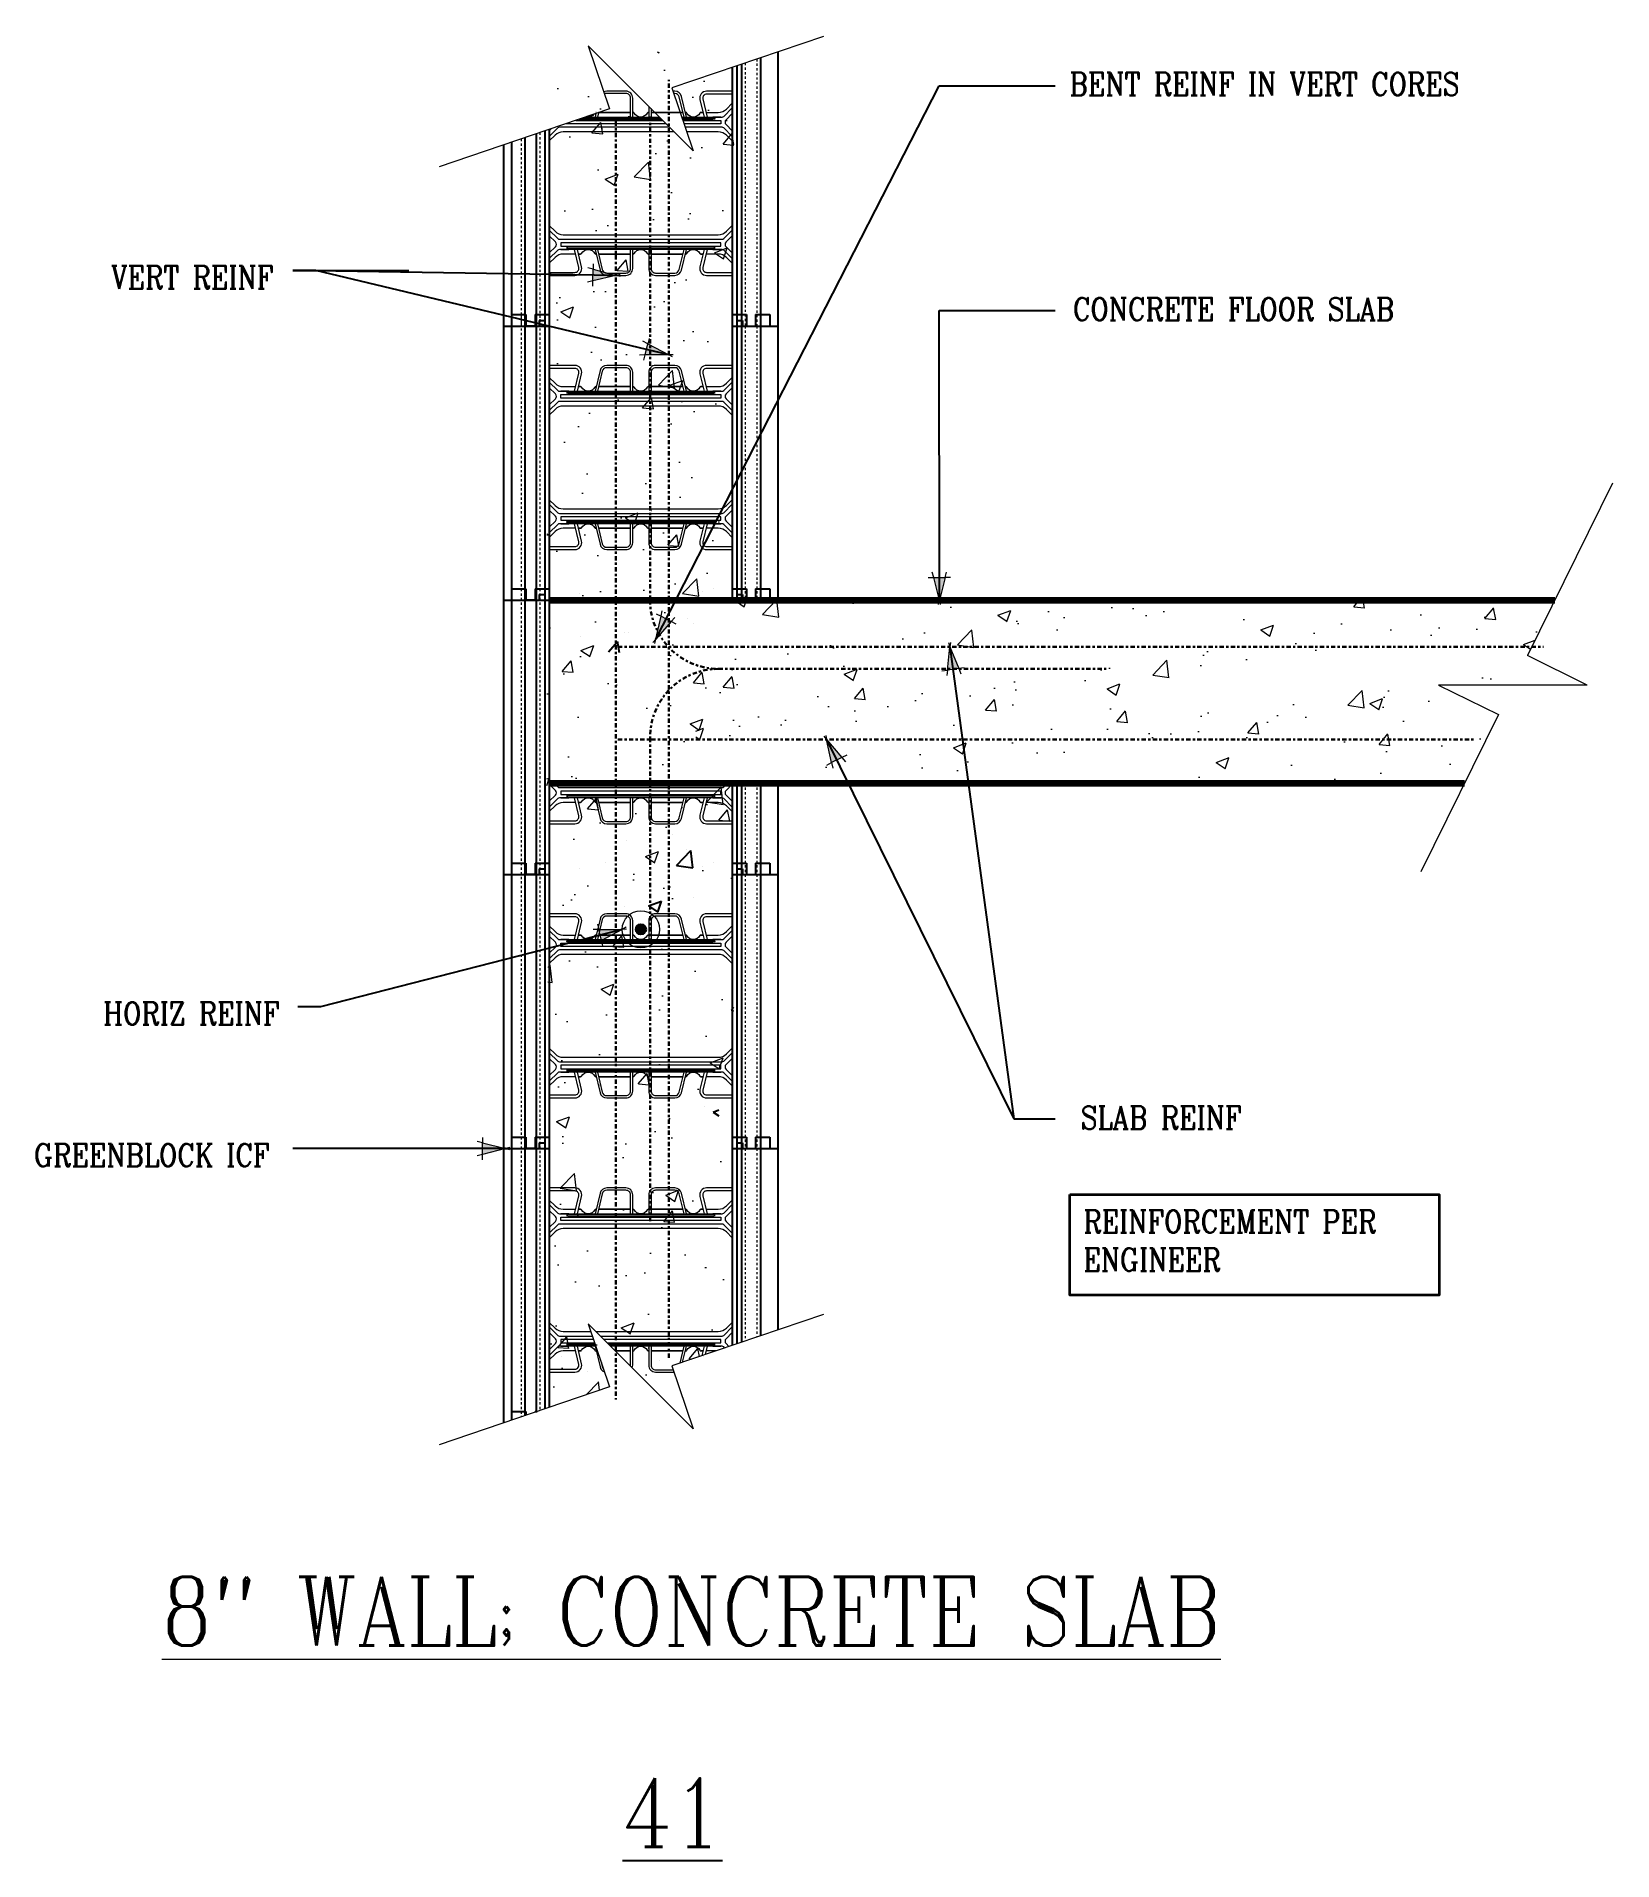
# Model space of a CAD drawing. Header units: inches. Extents: x -260.3 to -191.3, y 435.3 to 515.2.
import ezdxf

# ---------------------------------------------------------------- set-up
doc = ezdxf.new("R2010")
doc.units = ezdxf.units.IN
doc.header["$MEASUREMENT"] = 0
for name, pattern in [('CENTER', [2, 1.25, -0.25, 0.25, -0.25]), ('DASHED2', [0.375, 0.25, -0.125]), ('HIDDEN', [0.375, 0.25, -0.125])]:
    doc.linetypes.add(name, pattern=pattern)
doc.layers.get('Defpoints').update_dxf_attribs({"color": 252})
for name, color, linetype, lineweight in [('A2 Hatch', 8, 'Continuous', 9), ('A4 medium', 7, 'Continuous', 35), ('DETAILS', 7, 'Continuous', 13), ('DIM', 3, 'Continuous', 13), ('GRADE', 5, 'Continuous', 100), ('REBAR', 2, 'CENTER', 30)]:
    doc.layers.add(name, color=color, linetype=linetype, lineweight=lineweight)
doc.styles.add('ARCTEXT', font='arctext.shx', dxfattribs={"width": 0.85})
doc.styles.add('RomanC', font='romanc.shx', dxfattribs={"width": 0.85, "height": 5})
doc.dimstyles.new('ARCTEXT1-4', dxfattribs={"dimtxt": 4, "dimasz": 2, "dimexe": 2, "dimexo": 2, "dimgap": 2, "dimtad": 1, "dimdec": 4, "dimzin": 3, "dimdsep": 46, "dimlunit": 4, "dimtxsty": 'ARCTEXT', "dimblk": 'ARCHTICK', "dimcen": 2, "dimaunit": 1, "dimadec": 0, "dimazin": 0, "dimtfac": 1, "dimtdec": 4, "dimtmove": 2, "dimatfit": 3, "dimldrblk": 'arrow', "dimfxl": 1, "dimtolj": 1, "dimtzin": 0, "dimarcsym": 0})
pattern_1 = [(50, (-3656.7803, 1029.292), (5.7380815, -0.502017), [0.6, -6.6]), (355, (-3656.78, 1029.292), (-1.110011, 6.017537), [0.48, -5.28]), (100.45145, (-3656.302, 1029.25), (4.628071, 5.51552), [0.509922, -5.609137]), (46.1842, (-3656.78, 1030.892), (8.537928, -1.324152), [0.9, -9.9]), (96.63564, (-3656.069, 1030.7815), (7.477296, 7.792949), [0.764882, -8.413704]), (351.1842, (-3656.78, 1030.892), (7.477296, 7.792949), [0.72, -7.92]), (21, (-3655.9803, 1030.492), (4.7752564, -3.220951), [0.6, -6.6]), (326, (-3655.98, 1030.492), (1.946523, 5.8012), [0.48, -5.28]), (71.45144, (-3655.5823, 1030.2235), (6.721779, 2.580249), [0.509922, -5.609137]), (37.5, (-3656.7803, 1029.2919), (0.0972788, 2.6631508), [0, -5.216, 0, -5.36, 0, -5.3]), (7.5, (-3656.7803, 1029.292), (2.1045563, 3.1552937), [0, -3.056, 0, -5.096, 0, -2.02]), (327.5, (-3658.5643, 1029.2919), (4.2705795, -0.180439), [0, -2, 0, -6.24, 0, -8.28]), (317.5, (-3659.3643, 1029.292), (4.6654894, 0.80084), [0, -2.6, 0, -4.144, 0, -5.88])]

msp = doc.modelspace()

# ---------------------------------------------------------------- texts
at = {"layer": 'Defpoints', "insert": (-232.454, 438.947), "char_height": 3, "width": 90.08, "attachment_point": 2, "style": 'RomanC'}
msp.add_mtext('{\\L41\\P}\\P            ', dxfattribs=at)
at = {"layer": 'DIM', "color": 3, "char_height": 1, "style": 'RomanC'}
for s, insert, width, attachment_point in [('BENT REINF IN VERT CORES', (-215.073, 513.596), 22.68955, 1), ('VERT REINF ', (-249.912, 505.139), 22.68955, 3), ('CONCRETE FLOOR SLAB', (-214.931, 503.743), 22.68955, 1), ('HORIZ REINF ', (-249.638, 472.919), 22.68955, 3), ('SLAB REINF', (-214.585, 468.357), 22.68955, 1), ('GREENBLOCK ICF', (-250.074, 466.717), 22.68955, 3), ('REINFORCEMENT PER ENGINEER', (-214.474, 463.811), 18.04318, 1)]:
    msp.add_mtext(s, dxfattribs=dict(at, insert=insert, width=width, attachment_point=attachment_point))
at = {"layer": 'DIM', "insert": (-231.626, 447.757), "char_height": 3, "width": 90.08, "attachment_point": 2, "style": 'RomanC'}
msp.add_mtext('{\\L8" WALL; CONCRETE SLAB}\\P\\P             ', dxfattribs=at)

# ---------------------------------------------------------------- blocks, each defined once
blk = doc.blocks.new('_ArchTick')
at = {"color": 0, "linetype": 'ByBlock', "const_width": 0.15}
blk.add_lwpolyline([(-0.5, -0.5), (0.5, 0.5)], dxfattribs=at)
blk = doc.blocks.new('arrow')
at = {"layer": 'DIM'}
blk.add_hatch(color=253, dxfattribs=at).paths.add_polyline_path([(-2, 0.5), (-2, -0.5), (0, 0)])
at = {"layer": 'DIM', "lineweight": 9}
for points in [[(-2, 0.98), (-2, 0.5), (-2.47, 0.62)], [(0.37, 0.09), (0, 0)], [(0.37, -0.09), (0, 0)], [(-2, -0.98), (-2, -0.5), (-2.47, -0.62)]]:
    blk.add_lwpolyline(points, dxfattribs=at)
at = {"layer": 'DIM', "lineweight": 15}
blk.add_lwpolyline([(0, 0), (-2, -0.5), (-2, 0.5), (0, 0)], dxfattribs=at)

# ---------------------------------------------------------------- hatches: boundary and pattern name
at = {"layer": 'A2 Hatch', "ltscale": 0.15}
h = msp.add_hatch(dxfattribs=at)
h.set_pattern_fill('AR-CONC', color=256, scale=0.8, style=0)
h.set_pattern_definition(pattern_1)
h.paths.add_polyline_path([(-229.766, 514.502), (-237.838, 514.502), (-237.962, 479.139), (-235.092, 480.113), (-236.028, 482.873), (-231.432, 478.276), (-232.368, 481.036), (-229.762, 481.92)])
h = msp.add_hatch(dxfattribs=at)
h.set_pattern_fill('AR-CONC', color=256, scale=0.8, style=0)
h.set_pattern_definition(pattern_1)
h.paths.add_polyline_path([(-229.766, 490.502), (-237.838, 490.502), (-237.962, 455.139), (-235.092, 456.113), (-236.028, 458.873), (-231.432, 454.276), (-232.368, 457.036), (-229.762, 457.92)])
h = msp.add_hatch(dxfattribs=at)
h.set_pattern_fill('AR-CONC', color=256, scale=0.8, style=0)
h.set_pattern_definition([(50, (-6295.2747, 2118.52), (5.7380815, -0.502017), [0.6, -6.6]), (355, (-6295.2747, 2118.52), (-1.1100107, 6.017537), [0.48, -5.28]), (100.4514, (-6294.7965, 2118.4783), (4.628075, 5.5155163), [0.5099215, -5.609137]), (46.1842, (-6295.275, 2120.12), (8.537928, -1.324152), [0.9, -9.9]), (96.6356, (-6294.563, 2120.01), (7.477302, 7.792943), [0.764882, -8.413704]), (351.1842, (-6295.275, 2120.12), (7.477296, 7.792949), [0.72, -7.92]), (21, (-6294.4747, 2119.72), (4.7752564, -3.220951), [0.6, -6.6]), (326, (-6294.4747, 2119.72), (1.9465227, 5.8012004), [0.48, -5.28]), (71.4514, (-6294.077, 2119.452), (6.721781, 2.580244), [0.5099215, -5.609137]), (37.5, (-6295.2747, 2118.5201), (0.09727884, 2.6631508), [0, -5.216, 0, -5.36, 0, -5.3]), (7.5, (-6295.2747, 2118.5201), (2.1045563, 3.1552937), [0, -3.056, 0, -5.096, 0, -2.02]), (327.5, (-6297.0587, 2118.5201), (4.2705795, -0.180439), [0, -2, 0, -6.24, 0, -8.28]), (317.5, (-6297.8587, 2118.52), (4.6654894, 0.8008399), [0, -2.6, 0, -4.144, 0, -5.88])])
h.paths.add_polyline_path([(-231.428, 482.502), (-197.799, 482.502), (-196.319, 485.502), (-198.933, 486.792), (-192.433, 486.792), (-195.046, 488.081), (-193.852, 490.502), (-231.428, 490.502)])
h = msp.add_hatch(color=256, dxfattribs=at)
edge = h.paths.add_edge_path()
edge.add_arc((-233.831, 476.1), 0.224, 0, 360)

# ---------------------------------------------------------------- linework, layer by layer
at = {"color": 1}
for p, q in [((-228.603, 514.243), (-228.603, 502.502)), ((-227.838, 514.502), (-227.838, 502.502)), ((-229.838, 513.824), (-229.838, 502.502)), ((-229.638, 513.892), (-229.638, 502.502)), ((-229.423, 513.965), (-229.423, 502.502)), ((-238.413, 510.916), (-238.413, 502.502)), ((-238.038, 511.043), (-238.038, 502.502)), ((-237.838, 511.111), (-237.838, 502.502)), ((-239.838, 510.432), (-239.838, 502.502)), ((-239.488, 510.551), (-239.488, 502.502)), ((-238.913, 510.746), (-238.913, 502.502)), ((-239.488, 503.002), (-238.863, 503.002)), ((-239.488, 503.002), (-239.488, 490.502)), ((-238.913, 503.002), (-238.913, 490.502)), ((-238.863, 503.002), (-238.863, 502.502)), ((-238.463, 503.002), (-238.463, 502.502)), ((-238.463, 503.002), (-237.838, 503.002)), ((-238.413, 503.002), (-238.413, 490.502)), ((-237.838, 503.002), (-237.838, 490.502)), ((-229.838, 503.002), (-229.838, 490.502)), ((-229.838, 503.002), (-229.213, 503.002)), ((-229.213, 503.002), (-229.213, 502.502)), ((-228.813, 503.002), (-228.813, 502.502)), ((-228.813, 503.002), (-228.188, 503.002)), ((-228.188, 503.002), (-228.188, 502.502)), ((-239.838, 502.502), (-237.838, 502.502)), ((-239.838, 502.502), (-239.838, 490.502)), ((-239.838, 502.502), (-238.288, 502.502)), ((-238.413, 502.502), (-238.913, 502.502)), ((-238.288, 502.752), (-238.288, 502.502)), ((-238.288, 502.752), (-238.038, 502.752)), ((-238.038, 502.752), (-238.038, 490.502)), ((-238.038, 502.502), (-237.838, 502.502)), ((-229.838, 502.502), (-227.838, 502.502)), ((-229.838, 502.502), (-229.638, 502.502)), ((-229.638, 502.752), (-229.638, 490.502)), ((-229.638, 502.752), (-229.388, 502.752)), ((-229.423, 502.502), (-227.838, 502.502)), ((-229.423, 502.502), (-229.423, 490.502)), ((-229.388, 502.752), (-229.388, 502.502)), ((-228.603, 502.502), (-228.603, 490.502)), ((-227.838, 502.502), (-227.838, 490.502)), ((-239.488, 491.002), (-238.863, 491.002)), ((-239.488, 491.002), (-238.863, 491.002)), ((-239.488, 491.002), (-239.488, 478.502)), ((-239.488, 491.002), (-238.863, 491.002)), ((-238.913, 491.002), (-238.913, 478.502)), ((-238.863, 491.002), (-238.863, 490.502)), ((-238.863, 491.002), (-238.863, 490.502)), ((-238.863, 491.002), (-238.863, 490.502)), ((-238.463, 491.002), (-238.463, 490.502)), ((-238.463, 491.002), (-237.838, 491.002)), ((-238.463, 491.002), (-238.463, 490.502)), ((-238.463, 491.002), (-237.838, 491.002)), ((-238.463, 491.002), (-238.463, 490.502)), ((-238.463, 491.002), (-237.838, 491.002)), ((-238.413, 491.002), (-238.413, 478.502)), ((-237.838, 491.002), (-237.838, 490.502)), ((-237.838, 491.002), (-237.838, 478.502)), ((-237.838, 491.002), (-237.838, 490.502)), ((-229.838, 491.002), (-229.838, 490.502)), ((-229.838, 491.002), (-229.213, 491.002)), ((-229.213, 491.002), (-229.213, 490.502)), ((-228.813, 491.002), (-228.813, 490.502)), ((-228.813, 491.002), (-228.188, 491.002)), ((-228.188, 491.002), (-228.188, 490.502)), ((-239.838, 490.502), (-237.838, 490.502)), ((-239.838, 490.502), (-237.838, 490.502)), ((-239.838, 490.502), (-238.288, 490.502)), ((-239.838, 490.502), (-239.838, 478.502)), ((-239.838, 490.502), (-238.288, 490.502)), ((-239.838, 490.502), (-237.838, 490.502)), ((-239.838, 490.502), (-237.838, 490.502)), ((-239.838, 490.502), (-238.288, 490.502)), ((-238.413, 490.502), (-238.913, 490.502)), ((-238.413, 490.502), (-238.913, 490.502)), ((-238.413, 490.502), (-238.913, 490.502)), ((-238.288, 490.752), (-238.288, 490.502)), ((-238.288, 490.752), (-238.038, 490.752)), ((-238.288, 490.752), (-238.288, 490.502)), ((-238.288, 490.752), (-238.038, 490.752)), ((-238.288, 490.752), (-238.288, 490.502)), ((-238.288, 490.752), (-238.038, 490.752)), ((-238.038, 490.752), (-238.038, 478.502)), ((-238.038, 490.502), (-237.838, 490.502)), ((-238.038, 490.502), (-237.838, 490.502)), ((-238.038, 490.502), (-237.838, 490.502)), ((-230.428, 490.502), (-228.511, 490.502)), ((-230.136, 490.502), (-230.428, 490.502)), ((-229.838, 490.502), (-229.638, 490.502)), ((-229.838, 490.502), (-227.838, 490.502)), ((-229.838, 490.502), (-229.638, 490.502)), ((-229.638, 490.752), (-229.388, 490.752)), ((-229.423, 490.502), (-227.838, 490.502)), ((-229.388, 490.752), (-229.388, 490.502)), ((-228.511, 490.502), (-228.803, 490.502)), ((-229.838, 482.502), (-229.838, 478.502)), ((-229.638, 482.502), (-229.638, 478.502)), ((-229.423, 482.502), (-229.423, 478.502)), ((-228.603, 482.502), (-228.603, 478.502)), ((-227.838, 482.502), (-227.838, 478.502)), ((-239.488, 479.002), (-238.863, 479.002)), ((-239.488, 479.002), (-239.488, 466.502)), ((-239.488, 479.002), (-238.863, 479.002)), ((-238.913, 479.002), (-238.913, 466.502)), ((-238.863, 479.002), (-238.863, 478.502)), ((-238.863, 479.002), (-238.863, 478.502)), ((-238.463, 479.002), (-238.463, 478.502)), ((-238.463, 479.002), (-237.838, 479.002)), ((-238.463, 479.002), (-238.463, 478.502)), ((-238.463, 479.002), (-237.838, 479.002)), ((-238.413, 479.002), (-238.413, 466.502)), ((-237.838, 479.002), (-237.838, 466.502)), ((-229.838, 479.002), (-229.838, 466.502)), ((-229.838, 479.002), (-229.213, 479.002)), ((-229.838, 479.002), (-229.213, 479.002)), ((-229.213, 479.002), (-229.213, 478.502)), ((-229.213, 479.002), (-229.213, 478.502)), ((-228.813, 479.002), (-228.813, 478.502)), ((-228.813, 479.002), (-228.188, 479.002)), ((-228.813, 479.002), (-228.813, 478.502)), ((-228.813, 479.002), (-228.188, 479.002)), ((-228.188, 479.002), (-228.188, 478.502)), ((-228.188, 479.002), (-228.188, 478.502)), ((-239.838, 478.502), (-237.838, 478.502)), ((-239.838, 478.502), (-239.838, 466.502)), ((-239.838, 478.502), (-238.288, 478.502)), ((-239.838, 478.502), (-237.838, 478.502)), ((-239.838, 478.502), (-238.288, 478.502)), ((-238.413, 478.502), (-238.913, 478.502)), ((-238.413, 478.502), (-238.913, 478.502)), ((-238.288, 478.752), (-238.288, 478.502)), ((-238.288, 478.752), (-238.038, 478.752)), ((-238.288, 478.752), (-238.288, 478.502)), ((-238.288, 478.752), (-238.038, 478.752)), ((-238.038, 478.752), (-238.038, 466.502)), ((-238.038, 478.502), (-237.838, 478.502)), ((-238.038, 478.502), (-237.838, 478.502)), ((-229.838, 478.502), (-227.838, 478.502)), ((-229.838, 478.502), (-229.638, 478.502)), ((-229.838, 478.502), (-227.838, 478.502)), ((-229.838, 478.502), (-229.638, 478.502)), ((-229.638, 478.752), (-229.638, 466.502)), ((-229.638, 478.752), (-229.388, 478.752)), ((-229.638, 478.752), (-229.388, 478.752)), ((-229.423, 478.502), (-227.838, 478.502)), ((-229.423, 478.502), (-229.423, 466.502)), ((-229.423, 478.502), (-227.838, 478.502)), ((-229.388, 478.752), (-229.388, 478.502)), ((-229.388, 478.752), (-229.388, 478.502)), ((-228.603, 478.502), (-228.603, 466.502)), ((-227.838, 478.502), (-227.838, 466.502)), ((-239.488, 467.002), (-238.863, 467.002)), ((-239.488, 467.002), (-239.488, 454.621)), ((-238.913, 467.002), (-238.913, 454.816)), ((-238.863, 467.002), (-238.863, 466.502)), ((-238.463, 467.002), (-238.463, 466.502)), ((-238.463, 467.002), (-237.838, 467.002)), ((-238.413, 467.002), (-238.413, 454.985)), ((-237.838, 467.002), (-237.838, 455.18)), ((-229.838, 467.002), (-229.838, 457.894)), ((-229.838, 467.002), (-229.213, 467.002)), ((-229.213, 467.002), (-229.213, 466.502)), ((-228.813, 467.002), (-228.813, 466.502)), ((-228.813, 467.002), (-228.188, 467.002)), ((-228.188, 467.002), (-228.188, 466.502)), ((-239.838, 466.502), (-237.838, 466.502)), ((-239.838, 466.502), (-239.838, 454.502)), ((-239.838, 466.502), (-238.288, 466.502)), ((-238.413, 466.502), (-238.913, 466.502)), ((-238.288, 466.752), (-238.288, 466.502)), ((-238.288, 466.752), (-238.038, 466.752)), ((-238.038, 466.752), (-238.038, 455.113)), ((-238.038, 466.502), (-237.838, 466.502)), ((-229.838, 466.502), (-227.838, 466.502)), ((-229.838, 466.502), (-229.638, 466.502)), ((-229.638, 466.752), (-229.638, 457.961)), ((-229.638, 466.752), (-229.388, 466.752)), ((-229.423, 466.502), (-227.838, 466.502)), ((-229.423, 466.502), (-229.423, 458.034)), ((-229.388, 466.752), (-229.388, 466.502)), ((-228.603, 466.502), (-228.603, 458.312)), ((-227.838, 466.502), (-227.838, 458.572)), ((-239.488, 455.002), (-238.863, 455.002)), ((-238.863, 455.002), (-238.863, 454.833)), ((-238.463, 455.002), (-238.463, 454.968)), ((-238.463, 455.002), (-238.363, 455.002))]:
    msp.add_line(p, q, dxfattribs=at)
at = {"color": 1, "linetype": 'HIDDEN', "ltscale": 0.02}
for p, q in [((-239.488, 503.002), (-238.863, 503.002)), ((-238.863, 503.002), (-238.863, 502.502)), ((-238.463, 503.002), (-238.463, 502.502)), ((-238.463, 503.002), (-237.838, 503.002)), ((-229.838, 503.002), (-229.213, 503.002)), ((-229.213, 503.002), (-229.213, 502.502)), ((-228.813, 503.002), (-228.813, 502.502)), ((-228.813, 503.002), (-228.188, 503.002)), ((-228.188, 503.002), (-228.188, 502.502)), ((-239.488, 491.002), (-238.863, 491.002)), ((-239.488, 491.002), (-239.488, 490.502)), ((-239.488, 491.002), (-238.863, 491.002)), ((-239.488, 491.002), (-238.863, 491.002)), ((-239.488, 491.002), (-239.488, 490.502)), ((-239.488, 491.002), (-238.863, 491.002)), ((-238.863, 491.002), (-238.863, 490.502)), ((-238.863, 491.002), (-238.863, 490.502)), ((-238.863, 491.002), (-238.863, 490.502)), ((-238.863, 491.002), (-238.863, 490.502)), ((-238.463, 491.002), (-238.463, 490.502)), ((-238.463, 491.002), (-237.838, 491.002)), ((-238.463, 491.002), (-238.463, 490.502)), ((-238.463, 491.002), (-237.838, 491.002)), ((-238.463, 491.002), (-238.463, 490.502)), ((-238.463, 491.002), (-237.838, 491.002)), ((-238.463, 491.002), (-238.463, 490.502)), ((-238.463, 491.002), (-237.838, 491.002)), ((-229.838, 491.002), (-229.213, 491.002)), ((-229.213, 491.002), (-229.213, 490.502)), ((-228.813, 491.002), (-228.813, 490.502)), ((-228.813, 491.002), (-228.188, 491.002)), ((-228.188, 491.002), (-228.188, 490.502)), ((-239.488, 479.002), (-238.863, 479.002)), ((-239.488, 479.002), (-238.863, 479.002)), ((-238.863, 479.002), (-238.863, 478.502)), ((-238.863, 479.002), (-238.863, 478.502)), ((-238.463, 479.002), (-238.463, 478.502)), ((-238.463, 479.002), (-237.838, 479.002)), ((-238.463, 479.002), (-238.463, 478.502)), ((-238.463, 479.002), (-237.838, 479.002)), ((-229.838, 479.002), (-229.213, 479.002)), ((-229.838, 479.002), (-229.213, 479.002)), ((-229.213, 479.002), (-229.213, 478.502)), ((-229.213, 479.002), (-229.213, 478.502)), ((-228.813, 479.002), (-228.813, 478.502)), ((-228.813, 479.002), (-228.188, 479.002)), ((-228.813, 479.002), (-228.813, 478.502)), ((-228.813, 479.002), (-228.188, 479.002)), ((-228.188, 479.002), (-228.188, 478.502)), ((-228.188, 479.002), (-228.188, 478.502)), ((-239.488, 467.002), (-238.863, 467.002)), ((-238.863, 467.002), (-238.863, 466.502)), ((-238.463, 467.002), (-238.463, 466.502)), ((-238.463, 467.002), (-237.838, 467.002)), ((-229.838, 467.002), (-229.213, 467.002)), ((-229.213, 467.002), (-229.213, 466.502)), ((-228.813, 467.002), (-228.813, 466.502)), ((-228.813, 467.002), (-228.188, 467.002)), ((-228.188, 467.002), (-228.188, 466.502)), ((-239.488, 455.002), (-238.863, 455.002)), ((-238.863, 455.002), (-238.863, 454.833)), ((-238.463, 455.002), (-238.463, 454.968)), ((-238.463, 455.002), (-238.363, 455.002))]:
    msp.add_line(p, q, dxfattribs=at)
at = {"ltscale": 0.15}
for p, q in [((-238.863, 502.502), (-238.463, 502.502)), ((-231.837, 491.578), (-231.837, 491.578)), ((-230.646, 491.005), (-230.646, 491.005)), ((-238.863, 490.502), (-238.463, 490.502)), ((-238.863, 490.502), (-238.463, 490.502)), ((-238.863, 490.502), (-238.463, 490.502)), ((-236.503, 490.777), (-236.503, 490.777)), ((-231.117, 490.865), (-231.117, 490.865)), ((-231.813, 489.708), (-231.813, 489.708)), ((-231.515, 489.502), (-231.515, 489.502)), ((-236.479, 488.907), (-236.479, 488.907)), ((-235.244, 488.243), (-234.859, 488.703)), ((-234.766, 488.202), (-234.859, 488.703)), ((-234.545, 489.103), (-234.545, 489.103)), ((-234.365, 489.094), (-234.365, 489.094)), ((-233.181, 488.796), (-233.181, 488.796)), ((-236.211, 488.397), (-236.211, 488.397)), ((-234.443, 479.995), (-234.443, 479.995)), ((-232.44, 480.259), (-232.44, 480.259)), ((-235.388, 479.045), (-235.388, 479.045)), ((-232.267, 478.901), (-231.644, 479.55)), ((-231.837, 479.578), (-231.837, 479.578)), ((-231.556, 478.791), (-231.644, 479.551)), ((-230.646, 479.005), (-230.646, 479.005)), ((-238.863, 478.502), (-238.463, 478.502)), ((-238.863, 478.502), (-238.463, 478.502)), ((-236.503, 478.777), (-236.503, 478.777)), ((-232.267, 478.901), (-231.556, 478.791)), ((-231.117, 478.865), (-231.117, 478.865)), ((-231.515, 477.502), (-231.515, 477.502)), ((-236.547, 476.84), (-236.547, 476.84)), ((-234.545, 477.103), (-234.545, 477.103)), ((-233.493, 477.125), (-232.933, 477.34)), ((-233.493, 477.125), (-233.095, 476.857)), ((-233.095, 476.857), (-232.933, 477.34)), ((-234.542, 476.045), (-234.542, 476.045)), ((-237.828, 468.036), (-237.828, 468.036)), ((-231.035, 468.352), (-231.035, 468.352)), ((-230.664, 468.103), (-230.428, 468.194)), ((-230.664, 468.103), (-230.428, 467.943)), ((-238.863, 466.502), (-238.463, 466.502)), ((-231.425, 457.699), (-231.425, 457.699)), ((-237.287, 457.393), (-237.287, 457.393)), ((-236.162, 456.743), (-236.162, 456.743)), ((-235.532, 457.136), (-235.532, 457.136)), ((-233.017, 457.213), (-233.017, 457.213)), ((-231.109, 457.408), (-231.109, 457.408))]:
    msp.add_line(p, q, dxfattribs=at)
at = {"color": 253, "linetype": 'HIDDEN'}
for p, q in [((-230.136, 490.502), (-230.428, 490.502)), ((-228.511, 490.502), (-228.803, 490.502))]:
    msp.add_line(p, q, dxfattribs=at)
at = {"ltscale": 0.15}
msp.add_circle((-233.831, 476.1), 0.224, dxfattribs=at)
at = {"layer": 'A2 Hatch', "linetype": 'DASHED2', "ltscale": 0.15}
for p, q in [((-228.763, 514.188), (-228.763, 502.502)), ((-229.263, 514.019), (-229.263, 502.502)), ((-238.253, 510.97), (-238.253, 502.502)), ((-239.073, 510.692), (-239.073, 502.502)), ((-239.073, 503.002), (-239.073, 490.502)), ((-238.253, 503.002), (-238.253, 490.502)), ((-229.263, 502.502), (-229.263, 490.502)), ((-228.763, 502.502), (-228.763, 490.502)), ((-239.073, 491.002), (-239.073, 478.502)), ((-238.253, 491.002), (-238.253, 478.502)), ((-229.263, 482.502), (-229.263, 478.502)), ((-228.763, 482.502), (-228.763, 478.502)), ((-239.073, 479.002), (-239.073, 466.502)), ((-238.253, 479.002), (-238.253, 466.502)), ((-229.263, 478.502), (-229.263, 466.502)), ((-228.763, 478.502), (-228.763, 466.502)), ((-239.073, 467.002), (-239.073, 454.762)), ((-238.253, 467.002), (-238.253, 455.04)), ((-229.263, 466.502), (-229.263, 458.089)), ((-228.763, 466.502), (-228.763, 458.258))]:
    msp.add_line(p, q, dxfattribs=at)
at = {"layer": 'A2 Hatch', "ltscale": 0.15}
msp.add_circle((-233.831, 476.1), 0.816, dxfattribs=at)
at = {"layer": 'A4 medium', "ltscale": 0.15}
msp.add_lwpolyline([(-215.072, 464.497), (-198.91, 464.497), (-198.91, 460.086), (-215.072, 460.086)], close=True, dxfattribs=at)
at = {"layer": 'DETAILS', "color": 6, "lineweight": 20}
for p, q in [((-234.286, 457.652), (-234.953, 457.652)), ((-234.953, 457.652), (-234.286, 457.652))]:
    msp.add_line(p, q, dxfattribs=at)
for points in [[(-234.186, 511.652), (-234.186, 512.482, 0.414214), (-234.486, 512.782), (-235.328, 512.782, 0.108366), (-235.454, 512.755, 0.108366)], [(-234.286, 511.652), (-234.286, 512.482, 0.414214), (-234.486, 512.682), (-235.328, 512.682, 0.121733), (-235.421, 512.659, 0.121733)], [(-231.838, 511.652), (-232.055, 512.552, 0.346495), (-232.347, 512.782), (-232.426, 512.782)], [(-231.941, 511.652), (-232.153, 512.529, 0.346495), (-232.347, 512.682), (-232.392, 512.682)], [(-229.838, 512.782), (-230.958, 512.782, 0.485338), (-231.25, 512.412), (-231.067, 511.652)], [(-229.838, 512.652), (-230.958, 512.652, 0.485338), (-231.124, 512.442), (-230.933, 511.652), (-230.337, 511.652), (-230.587, 511.652), (-230.687, 511.652)], [(-236.241, 511.652), (-233.838, 511.652, -0.279322), (-234.123, 511.825, 0.279322), (-234.168, 511.852)], [(-235.886, 511.773, -0.291642), (-236.214, 511.661)], [(-233.508, 511.852, 0.279322), (-233.552, 511.825, -0.279322), (-233.838, 511.652), (-233.022, 511.652)], [(-232.042, 511.652), (-230.278, 511.652, 0.198912), (-230.208, 511.681), (-229.838, 512.052)], [(-231.208, 511.852), (-231.115, 511.852), (-231.208, 511.852, 0.279322), (-231.252, 511.825, -0.605918), (-231.824, 511.825, 0.279322), (-231.868, 511.852)], [(-230.981, 511.852), (-230.444, 511.852, 0.198912), (-230.091, 511.999), (-229.838, 512.252)], [(-229.838, 511.802), (-230.106, 511.533, 0.414214), (-230.106, 511.321), (-229.838, 511.053)], [(-232.572, 511.202), (-233.838, 511.202), (-237.397, 511.202, 0.198912), (-237.468, 511.173), (-237.838, 510.803)], [(-232.372, 511.002), (-233.838, 511.002), (-237.231, 511.002, 0.198912), (-237.585, 510.856), (-237.838, 510.603)], [(-232.009, 511.552), (-230.687, 511.552), (-230.589, 511.574, 0.780776), (-230.589, 511.58), (-230.687, 511.602), (-232.025, 511.602)], [(-229.838, 510.803), (-230.208, 511.173, 0.198912), (-230.278, 511.202), (-231.89, 511.202)], [(-229.838, 510.603), (-230.091, 510.856, 0.198912), (-230.444, 511.002), (-231.822, 511.002)], [(-237.838, 506.902), (-237.585, 506.649, 0.198912), (-237.231, 506.502), (-233.838, 506.502), (-230.444, 506.502, 0.198912), (-230.091, 506.649), (-229.838, 506.902)], [(-237.838, 506.702), (-237.468, 506.331, 0.198912), (-237.397, 506.302), (-233.838, 506.302), (-230.278, 506.302, 0.198912), (-230.208, 506.331), (-229.838, 506.702)], [(-237.838, 505.703), (-237.569, 505.971, 0.414214), (-237.569, 506.183), (-237.838, 506.452)], [(-229.838, 506.452), (-230.106, 506.183, 0.414214), (-230.106, 505.971), (-229.838, 505.703)], [(-234.168, 505.652, 0.279322), (-234.123, 505.679, -0.279322), (-233.838, 505.852), (-237.397, 505.852, 0.198912), (-237.468, 505.823), (-237.838, 505.453)], [(-237.838, 504.852), (-236.717, 504.852, 0.485338), (-236.552, 505.062), (-236.742, 505.852), (-237.338, 505.852), (-237.088, 505.852), (-236.988, 505.852)], [(-237.838, 504.722), (-236.717, 504.722, 0.485338), (-236.425, 505.092), (-236.608, 505.852)], [(-236.694, 505.652), (-237.231, 505.652, 0.198912), (-237.585, 505.506), (-237.838, 505.253)], [(-236.467, 505.652), (-236.56, 505.652), (-236.467, 505.652, 0.279322), (-236.423, 505.679, -0.605918), (-235.851, 505.679, 0.279322), (-235.807, 505.652)], [(-235.837, 505.852), (-235.62, 504.952, 0.346495), (-235.328, 504.722), (-234.486, 504.722, 0.414214), (-234.186, 505.022), (-234.186, 505.852)], [(-235.734, 505.852), (-235.523, 504.975, 0.346495), (-235.328, 504.822), (-234.486, 504.822, 0.414214), (-234.286, 505.022), (-234.286, 505.852)], [(-229.838, 505.453), (-230.208, 505.823, 0.198912), (-230.278, 505.852), (-233.838, 505.852, -0.279322), (-233.552, 505.679, 0.279322), (-233.508, 505.652)], [(-233.489, 505.852), (-233.489, 505.022, 0.414214), (-233.189, 504.722), (-232.347, 504.722, 0.346495), (-232.055, 504.952), (-231.838, 505.852)], [(-233.389, 505.852), (-233.389, 505.022, 0.414214), (-233.189, 504.822), (-232.347, 504.822, 0.346495), (-232.153, 504.975), (-231.941, 505.852)], [(-231.868, 505.652, 0.279322), (-231.824, 505.679, -0.605918), (-231.252, 505.679, 0.279322), (-231.208, 505.652), (-231.115, 505.652), (-231.208, 505.652)], [(-231.067, 505.852), (-231.25, 505.092, 0.485338), (-230.958, 504.722), (-229.838, 504.722)], [(-230.687, 505.852), (-230.587, 505.852), (-230.337, 505.852), (-230.933, 505.852), (-231.124, 505.062, 0.485338), (-230.958, 504.852), (-229.838, 504.852)], [(-229.838, 505.253), (-230.091, 505.506, 0.198912), (-230.444, 505.652), (-230.981, 505.652)], [(-236.608, 499.652), (-236.425, 500.412, 0.485338), (-236.717, 500.782), (-237.838, 500.782)], [(-236.988, 499.652), (-237.088, 499.652), (-237.338, 499.652), (-236.742, 499.652), (-236.552, 500.442, 0.485338), (-236.717, 500.652), (-237.838, 500.652)], [(-234.186, 499.652), (-234.186, 500.482, 0.414214), (-234.486, 500.782), (-235.328, 500.782, 0.346495), (-235.62, 500.552), (-235.837, 499.652)], [(-234.286, 499.652), (-234.286, 500.482, 0.414214), (-234.486, 500.682), (-235.328, 500.682, 0.346495), (-235.523, 500.529), (-235.734, 499.652)], [(-231.838, 499.652), (-232.055, 500.552, 0.346495), (-232.347, 500.782), (-233.189, 500.782, 0.414214), (-233.489, 500.482), (-233.489, 499.652)], [(-231.941, 499.652), (-232.153, 500.529, 0.346495), (-232.347, 500.682), (-233.189, 500.682, 0.414214), (-233.389, 500.482), (-233.389, 499.652)], [(-229.838, 500.782), (-230.958, 500.782, 0.485338), (-231.25, 500.412), (-231.067, 499.652)], [(-229.838, 500.652), (-230.958, 500.652, 0.485338), (-231.124, 500.442), (-230.933, 499.652), (-230.337, 499.652), (-230.587, 499.652), (-230.687, 499.652)], [(-237.838, 500.252), (-237.585, 499.999, 0.198912), (-237.231, 499.852), (-236.694, 499.852)], [(-237.838, 500.052), (-237.468, 499.681, 0.198912), (-237.397, 499.652), (-233.838, 499.652, -0.279322), (-234.123, 499.825, 0.279322), (-234.168, 499.852)], [(-237.838, 499.053), (-237.569, 499.321, 0.414214), (-237.569, 499.533), (-237.838, 499.802)], [(-235.807, 499.852, 0.279322), (-235.851, 499.825, -0.605918), (-236.423, 499.825, 0.279322), (-236.467, 499.852), (-236.56, 499.852), (-236.467, 499.852)], [(-233.508, 499.852, 0.279322), (-233.552, 499.825, -0.279322), (-233.838, 499.652), (-230.278, 499.652, 0.198912), (-230.208, 499.681), (-229.838, 500.052)], [(-231.208, 499.852), (-231.115, 499.852), (-231.208, 499.852, 0.279322), (-231.252, 499.825, -0.605918), (-231.824, 499.825, 0.279322), (-231.868, 499.852)], [(-230.981, 499.852), (-230.444, 499.852, 0.198912), (-230.091, 499.999), (-229.838, 500.252)], [(-229.838, 499.802), (-230.106, 499.533, 0.414214), (-230.106, 499.321), (-229.838, 499.053)], [(-229.838, 498.803), (-230.208, 499.173, 0.198912), (-230.278, 499.202), (-233.838, 499.202), (-237.397, 499.202, 0.198912), (-237.468, 499.173), (-237.838, 498.803)], [(-229.838, 498.603), (-230.091, 498.856, 0.198912), (-230.444, 499.002), (-233.838, 499.002), (-237.231, 499.002, 0.198912), (-237.585, 498.856), (-237.838, 498.603)], [(-237.838, 494.902), (-237.585, 494.649, 0.198912), (-237.231, 494.502), (-233.838, 494.502), (-230.444, 494.502, 0.198912), (-230.091, 494.649), (-229.838, 494.902)], [(-237.838, 494.702), (-237.468, 494.331, 0.198912), (-237.397, 494.302), (-233.838, 494.302), (-230.278, 494.302, 0.198912), (-230.208, 494.331), (-229.838, 494.702)], [(-237.838, 493.703), (-237.569, 493.971, 0.414214), (-237.569, 494.183), (-237.838, 494.452)], [(-229.838, 494.452), (-230.106, 494.183, 0.414214), (-230.106, 493.971), (-229.838, 493.703)], [(-234.168, 493.652, 0.279322), (-234.123, 493.679, -0.279322), (-233.838, 493.852), (-237.397, 493.852, 0.198912), (-237.468, 493.823), (-237.838, 493.453)], [(-237.838, 492.852), (-236.717, 492.852, 0.485338), (-236.552, 493.062), (-236.742, 493.852), (-237.338, 493.852), (-237.088, 493.852), (-236.988, 493.852)], [(-237.838, 492.722), (-236.717, 492.722, 0.485338), (-236.425, 493.092), (-236.608, 493.852)], [(-236.694, 493.652), (-237.231, 493.652, 0.198912), (-237.585, 493.506), (-237.838, 493.253)], [(-236.467, 493.652), (-236.56, 493.652), (-236.467, 493.652, 0.279322), (-236.423, 493.679, -0.605918), (-235.851, 493.679, 0.279322), (-235.807, 493.652)], [(-235.837, 493.852), (-235.62, 492.952, 0.346495), (-235.328, 492.722), (-234.486, 492.722, 0.414214), (-234.186, 493.022), (-234.186, 493.852)], [(-235.734, 493.852), (-235.523, 492.975, 0.346495), (-235.328, 492.822), (-234.486, 492.822, 0.414214), (-234.286, 493.022), (-234.286, 493.852)], [(-229.838, 493.453), (-230.208, 493.823, 0.198912), (-230.278, 493.852), (-233.838, 493.852, -0.279322), (-233.552, 493.679, 0.279322), (-233.508, 493.652)], [(-233.489, 493.852), (-233.489, 493.022, 0.414214), (-233.189, 492.722), (-232.347, 492.722, 0.346495), (-232.055, 492.952), (-231.838, 493.852)], [(-233.389, 493.852), (-233.389, 493.022, 0.414214), (-233.189, 492.822), (-232.347, 492.822, 0.346495), (-232.153, 492.975), (-231.941, 493.852)], [(-231.868, 493.652, 0.279322), (-231.824, 493.679, -0.605918), (-231.252, 493.679, 0.279322), (-231.208, 493.652), (-231.115, 493.652), (-231.208, 493.652)], [(-231.067, 493.852), (-231.25, 493.092, 0.485338), (-230.958, 492.722), (-229.838, 492.722)], [(-230.687, 493.852), (-230.587, 493.852), (-230.337, 493.852), (-230.933, 493.852), (-231.124, 493.062, 0.485338), (-230.958, 492.852), (-229.838, 492.852)], [(-229.838, 493.253), (-230.091, 493.506, 0.198912), (-230.444, 493.652), (-230.981, 493.652)], [(-237.838, 481.703), (-237.569, 481.971, 0.414214), (-237.569, 482.183), (-237.838, 482.452)], [(-237.638, 482.502), (-237.468, 482.331, 0.198912), (-237.397, 482.302), (-233.838, 482.302), (-230.278, 482.302, 0.198912), (-230.208, 482.331), (-230.037, 482.502)], [(-229.838, 482.452), (-230.106, 482.183, 0.414214), (-230.106, 481.971), (-229.838, 481.703)], [(-234.168, 481.652, 0.279322), (-234.123, 481.679, -0.279322), (-233.838, 481.852), (-237.397, 481.852, 0.198912), (-237.468, 481.823), (-237.838, 481.453)], [(-237.838, 480.852), (-236.717, 480.852, 0.485338), (-236.552, 481.062), (-236.742, 481.852), (-237.338, 481.852), (-237.088, 481.852), (-236.988, 481.852)], [(-237.838, 480.722), (-236.717, 480.722, 0.485338), (-236.425, 481.092), (-236.608, 481.852)], [(-236.694, 481.652), (-237.231, 481.652, 0.198912), (-237.585, 481.506), (-237.838, 481.253)], [(-236.467, 481.652), (-236.56, 481.652), (-236.467, 481.652, 0.279322), (-236.423, 481.679, -0.605918), (-235.851, 481.679, 0.279322), (-235.807, 481.652)], [(-235.837, 481.852), (-235.62, 480.952, 0.346495), (-235.328, 480.722), (-234.486, 480.722, 0.414214), (-234.186, 481.022), (-234.186, 481.852)], [(-235.734, 481.852), (-235.523, 480.975, 0.346495), (-235.328, 480.822), (-234.486, 480.822, 0.414214), (-234.286, 481.022), (-234.286, 481.852)], [(-229.838, 481.453), (-230.208, 481.823, 0.198912), (-230.278, 481.852), (-233.838, 481.852, -0.279322), (-233.552, 481.679, 0.279322), (-233.508, 481.652)], [(-233.489, 481.852), (-233.489, 481.022, 0.414214), (-233.189, 480.722), (-232.347, 480.722, 0.346495), (-232.055, 480.952), (-231.838, 481.852)], [(-233.389, 481.852), (-233.389, 481.022, 0.414214), (-233.189, 480.822), (-232.347, 480.822, 0.346495), (-232.153, 480.975), (-231.941, 481.852)], [(-231.868, 481.652, 0.279322), (-231.824, 481.679, -0.605918), (-231.252, 481.679, 0.279322), (-231.208, 481.652), (-231.115, 481.652), (-231.208, 481.652)], [(-231.067, 481.852), (-231.25, 481.092, 0.485338), (-230.958, 480.722), (-229.838, 480.722)], [(-230.687, 481.852), (-230.587, 481.852), (-230.337, 481.852), (-230.933, 481.852), (-231.124, 481.062, 0.485338), (-230.958, 480.852), (-229.838, 480.852)], [(-229.838, 481.253), (-230.091, 481.506, 0.198912), (-230.444, 481.652), (-230.981, 481.652)], [(-236.608, 475.652), (-236.425, 476.412, 0.485338), (-236.717, 476.782), (-237.838, 476.782)], [(-236.988, 475.652), (-237.088, 475.652), (-237.338, 475.652), (-236.742, 475.652), (-236.552, 476.442, 0.485338), (-236.717, 476.652), (-237.838, 476.652)], [(-234.186, 475.652), (-234.186, 476.482, 0.414214), (-234.486, 476.782), (-235.328, 476.782, 0.346495), (-235.62, 476.552), (-235.837, 475.652)], [(-234.286, 475.652), (-234.286, 476.482, 0.414214), (-234.486, 476.682), (-235.328, 476.682, 0.346495), (-235.523, 476.529), (-235.734, 475.652)], [(-231.838, 475.652), (-232.055, 476.552, 0.346495), (-232.347, 476.782), (-233.189, 476.782, 0.414214), (-233.489, 476.482), (-233.489, 475.652)], [(-231.941, 475.652), (-232.153, 476.529, 0.346495), (-232.347, 476.682), (-233.189, 476.682, 0.414214), (-233.389, 476.482), (-233.389, 475.652)], [(-229.838, 476.782), (-230.958, 476.782, 0.485338), (-231.25, 476.412), (-231.067, 475.652)], [(-229.838, 476.652), (-230.958, 476.652, 0.485338), (-231.124, 476.442), (-230.933, 475.652), (-230.337, 475.652), (-230.587, 475.652), (-230.687, 475.652)], [(-237.838, 476.251), (-237.585, 475.999, 0.198912), (-237.231, 475.852), (-236.694, 475.852)], [(-237.838, 476.051), (-237.468, 475.681, 0.198912), (-237.397, 475.652), (-233.838, 475.652, -0.279322), (-234.123, 475.825, 0.279322), (-234.168, 475.852)], [(-237.838, 475.053), (-237.569, 475.321, 0.414214), (-237.569, 475.533), (-237.838, 475.801)], [(-235.807, 475.852, 0.279322), (-235.851, 475.825, -0.605918), (-236.423, 475.825, 0.279322), (-236.467, 475.852), (-236.56, 475.852), (-236.467, 475.852)], [(-233.508, 475.852, 0.279322), (-233.552, 475.825, -0.279322), (-233.838, 475.652), (-230.278, 475.652, 0.198912), (-230.208, 475.681), (-229.838, 476.051)], [(-231.208, 475.852), (-231.115, 475.852), (-231.208, 475.852, 0.279322), (-231.252, 475.825, -0.605918), (-231.824, 475.825, 0.279322), (-231.868, 475.852)], [(-230.981, 475.852), (-230.444, 475.852, 0.198912), (-230.091, 475.999), (-229.838, 476.251)], [(-229.838, 475.801), (-230.106, 475.533, 0.414214), (-230.106, 475.321), (-229.838, 475.053)], [(-229.838, 474.803), (-230.208, 475.173, 0.198912), (-230.278, 475.202), (-233.838, 475.202), (-237.397, 475.202, 0.198912), (-237.468, 475.173), (-237.838, 474.803)], [(-229.838, 474.603), (-230.091, 474.856, 0.198912), (-230.444, 475.002), (-233.838, 475.002), (-237.231, 475.002, 0.198912), (-237.585, 474.856), (-237.838, 474.603)], [(-237.838, 470.901), (-237.585, 470.649, 0.198912), (-237.231, 470.502), (-233.838, 470.502), (-230.444, 470.502, 0.198912), (-230.091, 470.649), (-229.838, 470.901)], [(-237.838, 470.701), (-237.468, 470.331, 0.198912), (-237.397, 470.302), (-233.838, 470.302), (-230.278, 470.302, 0.198912), (-230.208, 470.331), (-229.838, 470.701)], [(-237.838, 469.703), (-237.569, 469.971, 0.414214), (-237.569, 470.183), (-237.838, 470.451)], [(-229.838, 470.451), (-230.106, 470.183, 0.414214), (-230.106, 469.971), (-229.838, 469.703)], [(-234.168, 469.652, 0.279322), (-234.123, 469.679, -0.279322), (-233.838, 469.852), (-237.397, 469.852, 0.198912), (-237.468, 469.823), (-237.838, 469.453)], [(-237.838, 468.852), (-236.717, 468.852, 0.485338), (-236.552, 469.062), (-236.742, 469.852), (-237.338, 469.852), (-237.088, 469.852), (-236.988, 469.852)], [(-237.838, 468.722), (-236.717, 468.722, 0.485338), (-236.425, 469.092), (-236.608, 469.852)], [(-236.694, 469.652), (-237.231, 469.652, 0.198912), (-237.585, 469.506), (-237.838, 469.253)], [(-236.467, 469.652), (-236.56, 469.652), (-236.467, 469.652, 0.279322), (-236.423, 469.679, -0.605918), (-235.851, 469.679, 0.279322), (-235.807, 469.652)], [(-235.837, 469.852), (-235.62, 468.952, 0.346495), (-235.328, 468.722), (-234.486, 468.722, 0.414214), (-234.186, 469.022), (-234.186, 469.852)], [(-235.734, 469.852), (-235.523, 468.975, 0.346495), (-235.328, 468.822), (-234.486, 468.822, 0.414214), (-234.286, 469.022), (-234.286, 469.852)], [(-229.838, 469.453), (-230.208, 469.823, 0.198912), (-230.278, 469.852), (-233.838, 469.852, -0.279322), (-233.552, 469.679, 0.279322), (-233.508, 469.652)], [(-233.489, 469.852), (-233.489, 469.022, 0.414214), (-233.189, 468.722), (-232.347, 468.722, 0.346495), (-232.055, 468.952), (-231.838, 469.852)], [(-233.389, 469.852), (-233.389, 469.022, 0.414214), (-233.189, 468.822), (-232.347, 468.822, 0.346495), (-232.153, 468.975), (-231.941, 469.852)], [(-231.868, 469.652, 0.279322), (-231.824, 469.679, -0.605918), (-231.252, 469.679, 0.279322), (-231.208, 469.652), (-231.115, 469.652), (-231.208, 469.652)], [(-231.067, 469.852), (-231.25, 469.092, 0.485338), (-230.958, 468.722), (-229.838, 468.722)], [(-230.687, 469.852), (-230.587, 469.852), (-230.337, 469.852), (-230.933, 469.852), (-231.124, 469.062, 0.485338), (-230.958, 468.852), (-229.838, 468.852)], [(-229.838, 469.253), (-230.091, 469.506, 0.198912), (-230.444, 469.652), (-230.981, 469.652)], [(-236.608, 463.652), (-236.425, 464.412, 0.485338), (-236.717, 464.782), (-237.838, 464.782)], [(-236.988, 463.652), (-237.088, 463.652), (-237.338, 463.652), (-236.742, 463.652), (-236.552, 464.442, 0.485338), (-236.717, 464.652), (-237.838, 464.652)], [(-234.186, 463.652), (-234.186, 464.482, 0.414214), (-234.486, 464.782), (-235.328, 464.782, 0.346495), (-235.62, 464.552), (-235.837, 463.652)], [(-234.286, 463.652), (-234.286, 464.482, 0.414214), (-234.486, 464.682), (-235.328, 464.682, 0.346495), (-235.523, 464.529), (-235.734, 463.652)], [(-231.838, 463.652), (-232.055, 464.552, 0.346495), (-232.347, 464.782), (-233.189, 464.782, 0.414214), (-233.489, 464.482), (-233.489, 463.652)], [(-231.941, 463.652), (-232.153, 464.529, 0.346495), (-232.347, 464.682), (-233.189, 464.682, 0.414214), (-233.389, 464.482), (-233.389, 463.652)], [(-229.838, 464.782), (-230.958, 464.782, 0.485338), (-231.25, 464.412), (-231.067, 463.652)], [(-229.838, 464.652), (-230.958, 464.652, 0.485338), (-231.124, 464.442), (-230.933, 463.652), (-230.337, 463.652), (-230.587, 463.652), (-230.687, 463.652)], [(-237.838, 464.251), (-237.585, 463.999, 0.198912), (-237.231, 463.852), (-236.694, 463.852)], [(-237.838, 464.051), (-237.468, 463.681, 0.198912), (-237.397, 463.652), (-233.838, 463.652, -0.279322), (-234.123, 463.825, 0.279322), (-234.168, 463.852)], [(-235.807, 463.852, 0.279322), (-235.851, 463.825, -0.605918), (-236.423, 463.825, 0.279322), (-236.467, 463.852), (-236.56, 463.852), (-236.467, 463.852)], [(-233.508, 463.852, 0.279322), (-233.552, 463.825, -0.279322), (-233.838, 463.652), (-230.278, 463.652, 0.198912), (-230.208, 463.681), (-229.838, 464.051)], [(-231.208, 463.852), (-231.115, 463.852), (-231.208, 463.852, 0.279322), (-231.252, 463.825, -0.605918), (-231.824, 463.825, 0.279322), (-231.868, 463.852)], [(-230.981, 463.852), (-230.444, 463.852, 0.198912), (-230.091, 463.999), (-229.838, 464.251)], [(-237.838, 463.053), (-237.569, 463.321, 0.414214), (-237.569, 463.533), (-237.838, 463.801)], [(-229.838, 462.803), (-230.208, 463.173, 0.198912), (-230.278, 463.202), (-233.838, 463.202), (-237.397, 463.202, 0.198912), (-237.468, 463.173), (-237.838, 462.803)], [(-229.838, 463.801), (-230.106, 463.533, 0.414214), (-230.106, 463.321), (-229.838, 463.053)], [(-229.838, 462.603), (-230.091, 462.856, 0.198912), (-230.444, 463.002), (-233.838, 463.002), (-237.231, 463.002, 0.198912), (-237.585, 462.856), (-237.838, 462.603)], [(-237.838, 458.901), (-237.585, 458.649, 0.198912), (-237.231, 458.502), (-236.023, 458.502)], [(-237.838, 458.701), (-237.468, 458.331, 0.198912), (-237.397, 458.302), (-235.955, 458.302)], [(-237.838, 457.703), (-237.569, 457.971, 0.414214), (-237.569, 458.183), (-237.838, 458.451)], [(-235.803, 458.502), (-233.838, 458.502), (-230.444, 458.502, 0.198912), (-230.091, 458.649), (-229.838, 458.901)], [(-235.603, 458.302), (-233.838, 458.302), (-230.278, 458.302, 0.198912), (-230.208, 458.331), (-229.838, 458.701)], [(-229.838, 458.451), (-230.106, 458.183, 0.414214), (-230.106, 457.971), (-229.98, 457.845)], [(-237.838, 456.852), (-236.717, 456.852, 0.485338), (-236.552, 457.062), (-236.742, 457.852), (-237.338, 457.852), (-237.088, 457.852), (-236.988, 457.852)], [(-237.838, 456.722), (-236.717, 456.722, 0.485338), (-236.425, 457.092), (-236.608, 457.852)], [(-235.802, 457.852), (-237.397, 457.852, 0.198912), (-237.468, 457.823), (-237.838, 457.453)], [(-236.694, 457.652), (-237.231, 457.652, 0.198912), (-237.585, 457.506), (-237.838, 457.253)], [(-235.836, 457.952), (-236.988, 457.952), (-237.086, 457.93, 0.780776), (-237.086, 457.924), (-236.988, 457.902), (-235.819, 457.902)], [(-236.467, 457.652), (-236.56, 457.652), (-236.467, 457.652, 0.279322), (-236.423, 457.679, -0.605918), (-235.851, 457.679, 0.279322), (-235.807, 457.652)], [(-235.837, 457.852), (-235.62, 456.952, 0.25734), (-235.424, 456.738, 0.25734)], [(-235.203, 457.902), (-233.838, 457.902), (-230.687, 457.902), (-230.589, 457.924, 0.780776), (-230.589, 457.93), (-230.687, 457.952), (-233.838, 457.952), (-235.253, 457.952)], [(-234.168, 457.652, 0.279322), (-234.123, 457.679, -0.279322), (-233.838, 457.852), (-235.153, 457.852)], [(-234.289, 456.988, 0.042719), (-234.286, 457.022), (-234.286, 457.852)], [(-234.208, 456.908, 0.098012), (-234.186, 457.022), (-234.186, 457.852)], [(-230.167, 457.782), (-230.208, 457.823, 0.198912), (-230.278, 457.852), (-233.838, 457.852, -0.279322), (-233.552, 457.679, 0.279322), (-233.508, 457.652)], [(-233.489, 457.852), (-233.489, 457.022, 0.414214), (-233.189, 456.722), (-232.382, 456.722)], [(-233.389, 457.852), (-233.389, 457.022, 0.414214), (-233.189, 456.822), (-232.416, 456.822)], [(-231.868, 457.652, 0.279322), (-231.824, 457.679, -0.605918), (-231.252, 457.679, 0.279322), (-231.208, 457.652), (-231.115, 457.652), (-231.208, 457.652)], [(-235.566, 457.156), (-235.523, 456.975, 0.128873), (-235.475, 456.886)]]:
    msp.add_lwpolyline(points, format="xyb", dxfattribs=at)
for points in [[(-235.801, 511.801), (-235.837, 511.652)], [(-235.689, 511.839), (-235.734, 511.652)], [(-233.489, 512.119), (-233.489, 511.652)], [(-233.389, 512.019), (-233.389, 511.652)], [(-237.838, 511.053), (-237.75, 511.14)], [(-232.722, 511.352), (-233.838, 511.352), (-237.126, 511.352)], [(-236.683, 511.502), (-233.838, 511.502), (-232.872, 511.502)], [(-236.536, 511.552), (-233.838, 511.552), (-232.922, 511.552)], [(-232.972, 511.602), (-233.838, 511.602), (-236.389, 511.602)], [(-231.992, 511.502), (-230.337, 511.502), (-230.337, 511.352), (-231.941, 511.352)], [(-235.904, 458.152), (-237.338, 458.152), (-237.338, 458.002), (-235.853, 458.002)], [(-235.303, 458.002), (-233.838, 458.002), (-230.337, 458.002), (-230.337, 458.152), (-233.838, 458.152), (-235.453, 458.152)], [(-232.118, 457.12), (-231.941, 457.852)], [(-232.006, 457.158), (-231.838, 457.852)], [(-231.067, 457.852), (-231.165, 457.443)], [(-230.687, 457.852), (-230.587, 457.852), (-230.337, 457.852), (-230.933, 457.852), (-231.02, 457.493)], [(-230.549, 457.652), (-230.981, 457.652)]]:
    msp.add_lwpolyline(points, dxfattribs=at)
for points in [[(-235.789, 511.852), (-235.807, 511.852)], [(-234.286, 511.852), (-235.686, 511.852)], [(-234.186, 511.852), (-234.168, 511.852)], [(-233.489, 511.852), (-233.508, 511.852)], [(-233.389, 511.852), (-231.989, 511.852)], [(-231.886, 511.852), (-231.868, 511.852)], [(-233.838, 506.002), (-230.337, 506.002), (-230.337, 506.152), (-233.838, 506.152), (-237.338, 506.152), (-237.338, 506.002)], [(-235.789, 505.652), (-235.807, 505.652)], [(-234.286, 505.652), (-235.686, 505.652)], [(-234.186, 505.652), (-234.168, 505.652)], [(-233.489, 505.652), (-233.508, 505.652)], [(-233.389, 505.652), (-231.989, 505.652)], [(-231.886, 505.652), (-231.868, 505.652)], [(-235.789, 499.852), (-235.807, 499.852)], [(-234.286, 499.852), (-235.686, 499.852)], [(-234.186, 499.852), (-234.168, 499.852)], [(-233.489, 499.852), (-233.508, 499.852)], [(-233.389, 499.852), (-231.989, 499.852)], [(-231.886, 499.852), (-231.868, 499.852)], [(-233.838, 499.502), (-230.337, 499.502), (-230.337, 499.352), (-233.838, 499.352), (-237.338, 499.352), (-237.338, 499.502)], [(-233.838, 494.002), (-230.337, 494.002), (-230.337, 494.152), (-233.838, 494.152), (-237.338, 494.152), (-237.338, 494.002)], [(-233.376, 494.427), (-233.363, 494.427)], [(-235.789, 493.652), (-235.807, 493.652)], [(-234.286, 493.652), (-235.686, 493.652)], [(-234.186, 493.652), (-234.168, 493.652)], [(-233.489, 493.652), (-233.508, 493.652)], [(-233.389, 493.652), (-231.989, 493.652)], [(-231.886, 493.652), (-231.868, 493.652)], [(-233.838, 482.002), (-230.337, 482.002), (-230.337, 482.152), (-233.838, 482.152), (-237.338, 482.152), (-237.338, 482.002)], [(-235.789, 481.652), (-235.807, 481.652)], [(-234.286, 481.652), (-235.686, 481.652)], [(-234.186, 481.652), (-234.168, 481.652)], [(-233.489, 481.652), (-233.508, 481.652)], [(-233.389, 481.652), (-231.989, 481.652)], [(-231.886, 481.652), (-231.868, 481.652)], [(-235.789, 475.852), (-235.807, 475.852)], [(-234.286, 475.852), (-235.686, 475.852)], [(-234.186, 475.852), (-234.168, 475.852)], [(-233.489, 475.852), (-233.508, 475.852)], [(-233.389, 475.852), (-231.989, 475.852)], [(-231.886, 475.852), (-231.868, 475.852)], [(-233.838, 475.502), (-230.337, 475.502), (-230.337, 475.352), (-233.838, 475.352), (-237.338, 475.352), (-237.338, 475.502)], [(-233.838, 470.002), (-230.337, 470.002), (-230.337, 470.152), (-233.838, 470.152), (-237.338, 470.152), (-237.338, 470.002)], [(-235.789, 469.652), (-235.807, 469.652)], [(-234.286, 469.652), (-235.686, 469.652)], [(-234.186, 469.652), (-234.168, 469.652)], [(-233.489, 469.652), (-233.508, 469.652)], [(-233.389, 469.652), (-231.989, 469.652)], [(-231.886, 469.652), (-231.868, 469.652)], [(-235.789, 463.852), (-235.807, 463.852)], [(-234.286, 463.852), (-235.686, 463.852)], [(-234.186, 463.852), (-234.168, 463.852)], [(-233.489, 463.852), (-233.508, 463.852)], [(-233.389, 463.852), (-231.989, 463.852)], [(-231.886, 463.852), (-231.868, 463.852)], [(-233.838, 463.502), (-230.337, 463.502), (-230.337, 463.352), (-233.838, 463.352), (-237.338, 463.352), (-237.338, 463.502)], [(-235.789, 457.652), (-235.807, 457.652)], [(-234.186, 457.652), (-234.168, 457.652)], [(-233.489, 457.652), (-233.508, 457.652)], [(-233.389, 457.652), (-231.989, 457.652)], [(-231.886, 457.652), (-231.868, 457.652)]]:
    msp.add_lwpolyline(points, close=True, dxfattribs=at)
for points in [[(-233.838, 505.902), (-230.687, 505.902), (-230.589, 505.924, 0.780776), (-230.589, 505.93), (-230.687, 505.952), (-233.838, 505.952), (-236.988, 505.952), (-237.086, 505.93, 0.780776), (-237.086, 505.924), (-236.988, 505.902)], [(-233.838, 499.602), (-236.988, 499.602), (-237.086, 499.58, 0.780776), (-237.086, 499.574), (-236.988, 499.552), (-233.838, 499.552), (-230.687, 499.552), (-230.589, 499.574, 0.780776), (-230.589, 499.58), (-230.687, 499.602)], [(-233.838, 493.902), (-230.687, 493.902), (-230.589, 493.924, 0.780776), (-230.589, 493.93), (-230.687, 493.952), (-233.838, 493.952), (-236.988, 493.952), (-237.086, 493.93, 0.780776), (-237.086, 493.924), (-236.988, 493.902)], [(-233.838, 481.902), (-230.687, 481.902), (-230.589, 481.924, 0.780776), (-230.589, 481.93), (-230.687, 481.952), (-233.838, 481.952), (-236.988, 481.952), (-237.086, 481.93, 0.780776), (-237.086, 481.924), (-236.988, 481.902)], [(-233.838, 475.602), (-236.988, 475.602), (-237.086, 475.58, 0.780776), (-237.086, 475.574), (-236.988, 475.552), (-233.838, 475.552), (-230.687, 475.552), (-230.589, 475.574, 0.780776), (-230.589, 475.58), (-230.687, 475.602)], [(-233.838, 469.902), (-230.687, 469.902), (-230.589, 469.924, 0.780776), (-230.589, 469.93), (-230.687, 469.952), (-233.838, 469.952), (-236.988, 469.952), (-237.086, 469.93, 0.780776), (-237.086, 469.924), (-236.988, 469.902)], [(-233.838, 463.602), (-236.988, 463.602), (-237.086, 463.58, 0.780776), (-237.086, 463.574), (-236.988, 463.552), (-233.838, 463.552), (-230.687, 463.552), (-230.589, 463.574, 0.780776), (-230.589, 463.58), (-230.687, 463.602)]]:
    msp.add_lwpolyline(points, format="xyb", close=True, dxfattribs=at)
at = {"layer": 'DIM'}
for p, q in [((-191.324, 495.624), (-195.046, 488.081)), ((-192.433, 486.792), (-195.046, 488.081)), ((-192.433, 486.792), (-198.933, 486.792)), ((-198.933, 486.792), (-196.319, 485.502)), ((-196.319, 485.502), (-199.713, 478.624))]:
    msp.add_line(p, q, dxfattribs=at)
for points in [[(-225.849, 515.177), (-232.476, 512.929), (-231.54, 510.169), (-236.136, 514.765), (-235.2, 512.005), (-242.664, 509.474)], [(-225.849, 459.246), (-232.476, 456.999), (-231.54, 454.239), (-236.136, 458.835), (-235.2, 456.075), (-242.664, 453.543)]]:
    msp.add_lwpolyline(points, dxfattribs=at)
at = {"layer": 'GRADE', "ltscale": 0.15}
for p, q in [((-237.838, 490.502), (-193.852, 490.502)), ((-237.838, 482.502), (-197.799, 482.502))]:
    msp.add_line(p, q, dxfattribs=at)
at = {"layer": 'REBAR', "ltscale": 0.15}
for p, q in [((-232.612, 457.354), (-232.612, 513.285)), ((-234.928, 511.45), (-234.928, 455.52)), ((-233.432, 511.678), (-233.432, 490.502)), ((-234.838, 488.47), (-194.345, 488.47)), ((-230.432, 487.502), (-213.439, 487.502)), ((-234.838, 484.405), (-197.306, 484.405)), ((-233.432, 463.326), (-233.432, 484.502))]:
    msp.add_line(p, q, dxfattribs=at)
for centre, start, end in [((-230.432, 490.502), 180, 270), ((-230.432, 484.502), 90, 180)]:
    msp.add_arc(centre, 3, start, end, dxfattribs=at)

msp.set_redraw_order([(e.dxf.handle, doc.entitydb.next_handle()) for e in msp.query("TEXT MTEXT ATTDEF DIMENSION ARC_DIMENSION")])  # texts and dimensions are drawn at this point

# ---------------------------------------------------------------- leaders
at = {"layer": 'DIM'}
for points in [[(-233.181, 488.796), (-220.779, 513.023), (-215.703, 513.023)], [(-234.928, 504.722), (-249.056, 504.935), (-243.986, 504.935)], [(-232.612, 501.25), (-248.056, 504.935), (-249.056, 504.935)], [(-220.771, 490.502), (-220.779, 503.185), (-215.703, 503.185)], [(-220.311, 488.47), (-217.51, 467.811), (-215.703, 467.811)], [(-225.705, 484.405), (-217.51, 467.811), (-215.703, 467.811)], [(-234.646, 476.1), (-247.843, 472.715), (-248.843, 472.715)], [(-239.754, 466.502), (-245.132, 466.503), (-249.056, 466.503)]]:
    msp.add_leader(points, dimstyle='ARCTEXT1-4', override={"dimasz": 0.5, "dimtad": 0}, dxfattribs=at)

doc.saveas('drawing.dxf')
